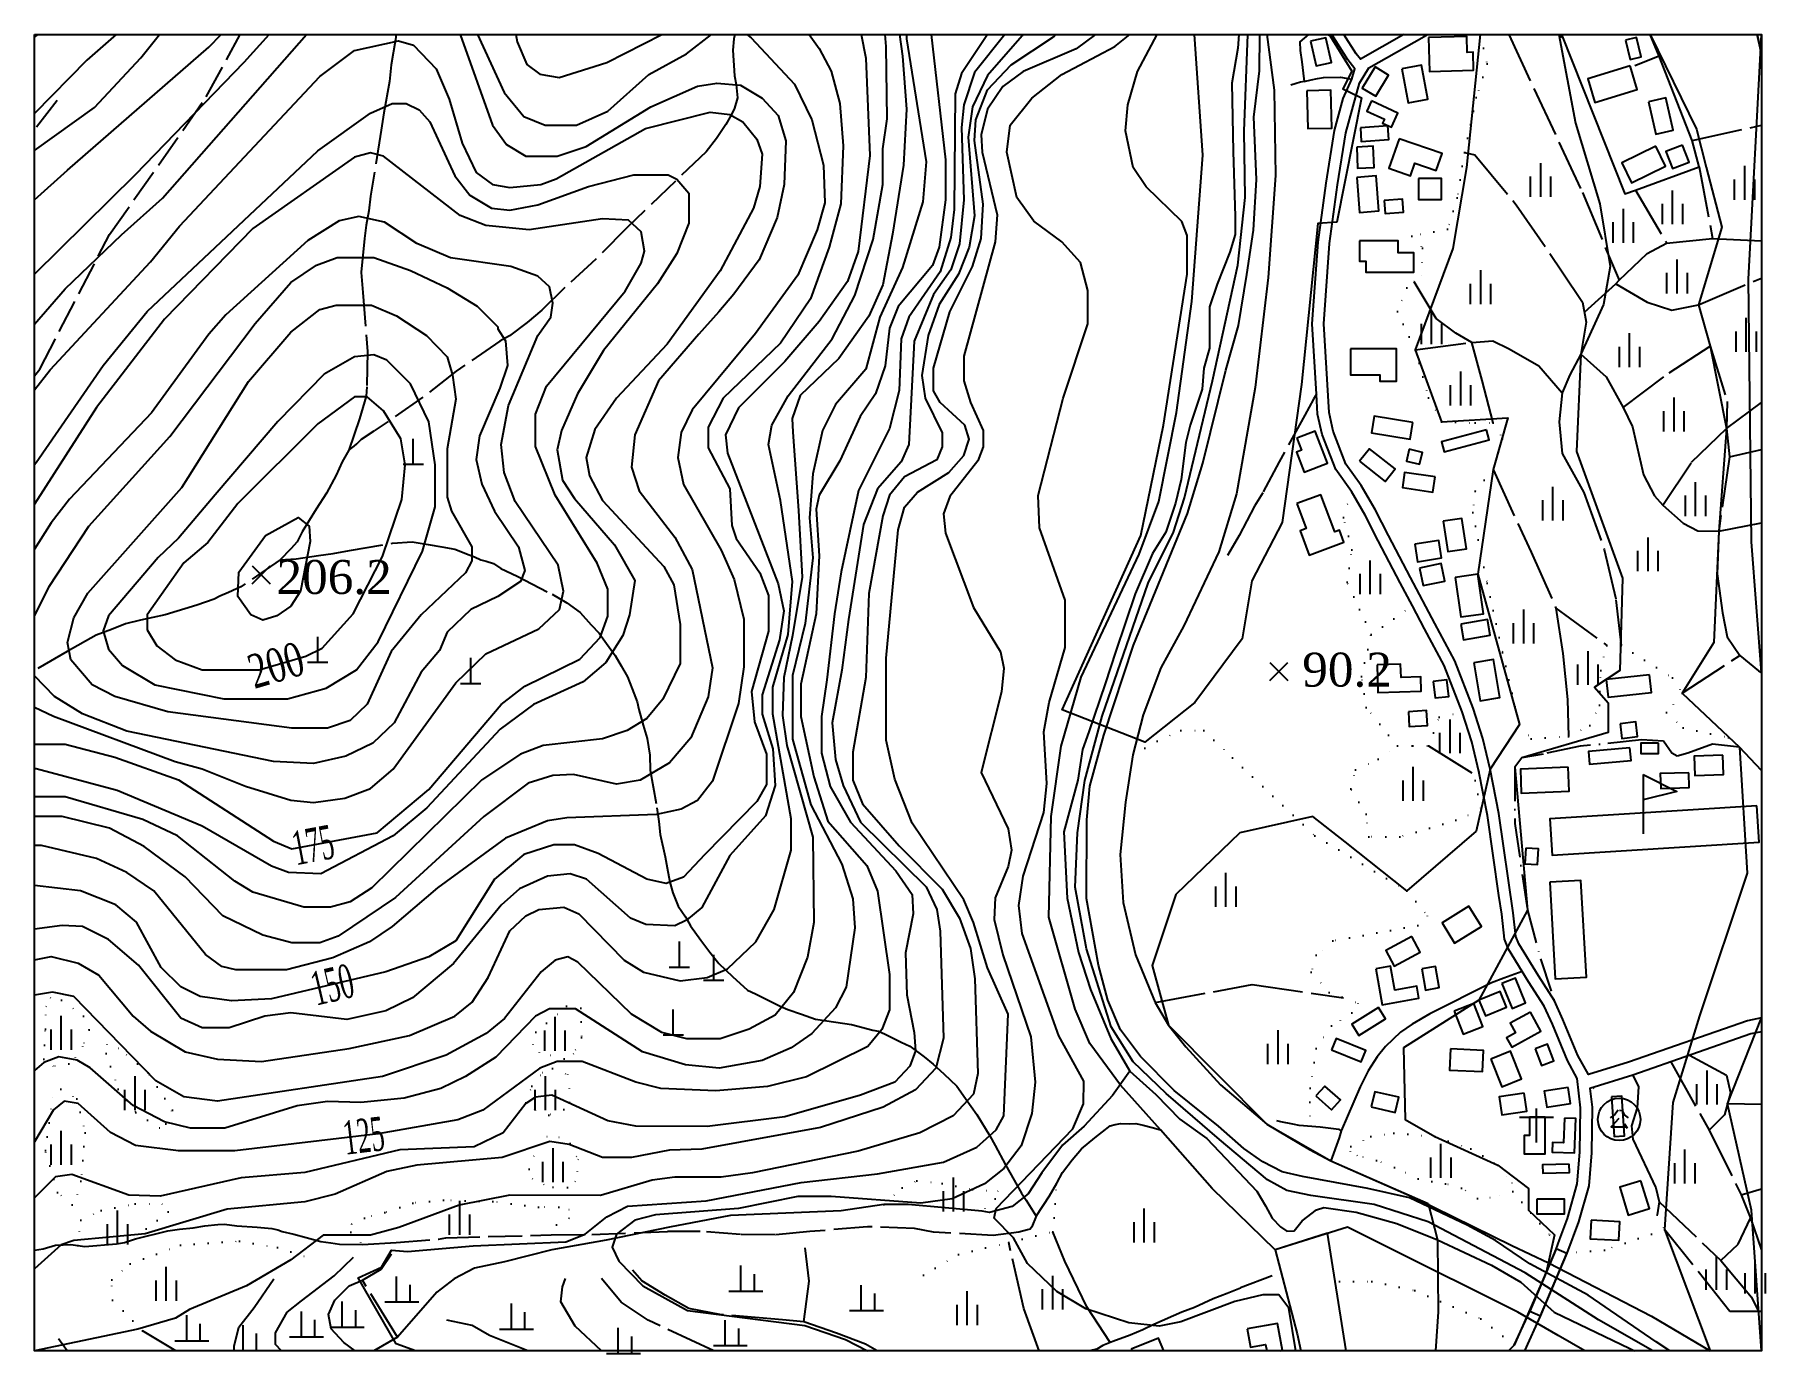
# Model space of a CAD drawing. Header units: millimetres. Extents: x 3361 to 3871, y 4524 to 4913.
import ezdxf
from ezdxf.enums import TextEntityAlignment as Align

# ---------------------------------------------------------------- set-up
doc = ezdxf.new("R2010")
doc.units = ezdxf.units.MM
for name, pattern in [('3119', [25, 10, -2.5, 10, -2.5]), ('4123', [15, 10, -2.5, 0, -2.5]), ('5111', [8, 0, -4, 0, -4]), ('5112', [35, 15, -2.5, 15, -2.5])]:
    doc.linetypes.add(name, pattern=pattern)
for name, color, linetype in [('2111', 4, 'Continuous'), ('2112', 4, 'Continuous'), ('2115', 7, 'Continuous'), ('2251', 7, 'Continuous'), ('3112', 1, 'Continuous'), ('3115', 1, 'Continuous'), ('3117', 1, 'Continuous'), ('3119', 1, '3119'), ('4111', 7, 'Continuous'), ('4112', 7, 'Continuous'), ('4121', 7, 'Continuous'), ('4123', 3, '4123'), ('4411', 7, 'Continuous'), ('4421', 7, 'Continuous'), ('4427', 7, 'Continuous'), ('5111', 3, '5111'), ('5112', 3, '5112'), ('5211', 4, 'Continuous'), ('5212', 3, 'Continuous'), ('5311', 7, 'Continuous'), ('7111', 32, 'Continuous'), ('7114', 7, 'Continuous'), ('7131', 7, 'Continuous'), ('7132', 7, 'Continuous'), ('7217', 7, 'Continuous'), ('7221', 7, 'Continuous')]:
    doc.layers.add(name, color=color, linetype=linetype)
doc.styles.get("Standard").update_dxf_attribs({"font": ''})
doc.styles.get('Standard').set_extended_font_data('Batang')

msp = doc.modelspace()

# ---------------------------------------------------------------- texts
at = {"layer": '7131'}
for s, rotation, width, p, p2 in [('200', 16.3039, 0.669256, (3425.81, 4719.62), (3441.4, 4724.18)), ('175', 10.6981, 0.499398, (3438.09, 4667.64), (3450, 4669.89)), ('150', 13.2246, 0.507895, (3443.97, 4626.24), (3455.97, 4629.06)), ('125', 6.8259, 0.499201, (3452.63, 4582.31), (3464.66, 4583.75))]:
    msp.add_text(s, height=10, rotation=rotation, dxfattribs=dict(at, width=width)).set_placement(p, p2, align=Align.FIT)
at = {"layer": '7132'}
for s, p in [('206.2  ', (3432.36, 4747.65)), ('90.2', (3734.77, 4720.34))]:
    msp.add_text(s, height=10, dxfattribs=at).set_placement(p)

# ---------------------------------------------------------------- blocks, each defined once
blk = doc.blocks.new('7217')
at = {"layer": '7217'}
for p, q in [((-2.65165, -2.65165), (2.65165, 2.65165)), ((-2.65165, 2.65165), (2.65165, -2.65165))]:
    blk.add_line(p, q, dxfattribs=at)
blk = doc.blocks.new('4411')
at = {"layer": '4411'}
for points in [[(0, 17.5), (10, 12.5), (0, 10)], [(0, 17.5), (0, 0)]]:
    blk.add_lwpolyline(points, dxfattribs=at)
blk = doc.blocks.new('5212')
at = {"layer": '5212'}
for p, q in [((-0.077077, -4.058344), (-0.077077, 5.941656)), ((-3.077077, -4.058344), (-3.077077, 1.941656)), ((2.922923, -4.058344), (2.922923, 1.941656))]:
    blk.add_line(p, q, dxfattribs=at)
blk = doc.blocks.new('5311')
at = {"layer": '5311'}
for p, q in [((-0.024123, 0.014369), (-0.024123, 7.514369)), ((-3.024123, 0.014369), (2.975877, 0.014369))]:
    blk.add_line(p, q, dxfattribs=at)
blk = doc.blocks.new('4427')
at = {"layer": '4427'}
for points in [[(-0.310433, 2.7332), (-1.326224, 1.447153), (-2.612892, 0.49954)], [(-0.107275, 0.228794), (-2.342014, -2.140239), (1.992026, -2.140239)], [(0.095883, 2.7332), (0.840797, 2.665513), (1.450271, 1.379467), (2.6015, 0.431854)], [(1.58571, -1.260313), (2.398342, -2.614046)]]:
    blk.add_lwpolyline(points, dxfattribs=at)
blk.add_circle((0, 0), 6.25, dxfattribs=at)
blk = doc.blocks.new('5211')
at = {"layer": '5211', "color": 5}
for p, q in [((-2.069436, -2.334699), (-2.069436, 5.165301)), ((1.930564, -2.334699), (1.930564, 2.665301)), ((-5.569436, -2.334699), (4.430564, -2.334699))]:
    blk.add_line(p, q, dxfattribs=at)
blk = doc.blocks.new('4421')
at = {"layer": '4421'}
for points in [[(-5, 7.5), (5, 7.5)], [(0, 0), (0, 10)]]:
    blk.add_lwpolyline(points, dxfattribs=at)

# ---------------------------------------------------------------- linework, layer by layer
msp.add_lwpolyline([(3361.05, 4912.55), (3870.13, 4912.55), (3870.13, 4524.51), (3361.05, 4524.51)], close=True)
at = {"layer": '2111'}
for points in [[(3716.12, 4912.55), (3715.83, 4908.54), (3713.98, 4898.28), (3714.45, 4878.07), (3715, 4858.88), (3715, 4853.66), (3713.43, 4848.39), (3709.64, 4838.96), (3707.42, 4832.25), (3707.42, 4820.14), (3705.76, 4814.17), (3705.3, 4808.07), (3701.69, 4797.44), (3700.49, 4792.31), (3699.11, 4781.39), (3697.44, 4774.46), (3694.58, 4765.9), (3690.6, 4759.62), (3685.52, 4747.69), (3679.79, 4730.81), (3676.65, 4721.19), (3671.84, 4707), (3669.99, 4701.82), (3668.61, 4692.71), (3664.45, 4677.54), (3665.47, 4657.99), (3668.8, 4641.94), (3672.31, 4631.03), (3678.32, 4616.56), (3683.95, 4606.94), (3691.63, 4600.05), (3698.65, 4592.84), (3706.69, 4587.1), (3717.78, 4575.41), (3721.39, 4571.62), (3723.97, 4567.27), (3725.92, 4563.62), (3728.32, 4561.03), (3730.26, 4559.82), (3732.39, 4559.92), (3734.79, 4562.88), (3738.95, 4566.11), (3741.17, 4566.76), (3750.69, 4565.37), (3762.7, 4562.09), (3774.63, 4557.19), (3790.52, 4549.75), (3799.21, 4544.75), (3809.01, 4535.92), (3831.38, 4525.19), (3832.77, 4524.51)], [(3843.17, 4524.51), (3839.16, 4527.17), (3819.1, 4540.95), (3801.91, 4550.15), (3791.75, 4557), (3783.43, 4561.57), (3766.42, 4569.62), (3754.13, 4572.35), (3734.81, 4575.95), (3728.9, 4577.29), (3723.17, 4580.25), (3717.53, 4584.14), (3710.04, 4590.7), (3697.01, 4601.29), (3687.12, 4611.28), (3681.21, 4619.19), (3677.42, 4627.88), (3674.74, 4638.23), (3671.13, 4657.88), (3671.23, 4681.05), (3672.15, 4690.99), (3676.31, 4706.06), (3685, 4732.56), (3695.54, 4758.22), (3700.99, 4771.4), (3705.43, 4786.19), (3712.27, 4813.61), (3715.96, 4826.79), (3718.46, 4841.86), (3720.4, 4854.86), (3721.33, 4869.84), (3720.49, 4888.19), (3722.16, 4901.92), (3722.3, 4912.55)]]:
    msp.add_lwpolyline(points, dxfattribs=at)
at = {"layer": '2112'}
msp.add_lwpolyline([(3683.95, 4606.94), (3678.85, 4599.78), (3670.48, 4590.77), (3664.05, 4585.19), (3658.04, 4577.03), (3653.97, 4570.81), (3649.25, 4567.06), (3642.6, 4565.34), (3640.38, 4565.7), (3618.58, 4567.7), (3611.45, 4567.62), (3598.85, 4565.77), (3566.25, 4564.37), (3548.23, 4560.94), (3529.57, 4557.18), (3513.56, 4554.33), (3499.55, 4550.75), (3490.75, 4548.92), (3484.75, 4545.7), (3479.6, 4541.84), (3468.02, 4528.54), (3461.02, 4524.51)], dxfattribs=at)
at = {"layer": '2115'}
msp.add_lwpolyline([(3838.1, 4524.51), (3822.12, 4533.63), (3800.46, 4547.52), (3771.85, 4562.56), (3755.98, 4567.68), (3737.3, 4570.33), (3730.19, 4571.81), (3724.56, 4574.95), (3710.34, 4586.86), (3694.64, 4600.41), (3684.88, 4609.67), (3678.43, 4620.08), (3671.16, 4643.05), (3667.85, 4661.24), (3668.51, 4677.27), (3670.66, 4692.64), (3675.79, 4711.65), (3689.34, 4750.82), (3696.79, 4765.86), (3700.09, 4775.95), (3708.36, 4810.49), (3715.8, 4844.54), (3717.95, 4864.54), (3717.62, 4884.05), (3718.72, 4912.55)], dxfattribs=at)
at = {"layer": '2251'}
for points in [[(3747.73, 4524.51), (3742.18, 4559.25), (3726.75, 4554.31)], [(3726.75, 4554.31), (3733.24, 4529.48), (3734.31, 4524.51)], [(3809.65, 4554.55), (3801.9, 4536.21), (3805.03, 4534.88), (3812.79, 4553.23), (3809.65, 4554.55)]]:
    msp.add_lwpolyline(points, dxfattribs=at)
at = {"layer": '3112'}
msp.add_lwpolyline([(3868.92, 4912.55), (3870.13, 4906.9)], dxfattribs=at)
at = {"layer": '3115'}
for points in [[(3795.59, 4524.51), (3797.28, 4526.19), (3801.85, 4536.09), (3809.65, 4554.53), (3810.64, 4557.19), (3813, 4563.55), (3815.86, 4573.73), (3816.65, 4583.1), (3816.82, 4596.2), (3815.87, 4604.77), (3812.98, 4610.13), (3808.52, 4620.82), (3806.13, 4626.09), (3801.52, 4633.25), (3799.63, 4636.31), (3795.54, 4642.96), (3794.41, 4645.88), (3793.57, 4653.26), (3792.77, 4658.8), (3789.38, 4682.36), (3786.88, 4695.32), (3784.74, 4704.1), (3781.94, 4712.88), (3776.62, 4726.53), (3770.82, 4737.38), (3767.24, 4744.13), (3763.66, 4750.88), (3757.17, 4763.29), (3753.33, 4770.91), (3749.25, 4777.81), (3744.63, 4784.31), (3740.65, 4794.62), (3739.31, 4800.67), (3738.96, 4806.53), (3737.71, 4827.26), (3739.42, 4851.34), (3741.82, 4868.76), (3744.29, 4884.3), (3746.86, 4893.72), (3749.41, 4899.46), (3750.31, 4902.51), (3748.21, 4905.13), (3743.45, 4912.55)], [(3870.13, 4622.68), (3866.01, 4621.85), (3831, 4609.63), (3819.18, 4605.94), (3819.18, 4605.94), (3816.05, 4611.6), (3811.63, 4622.18), (3809.13, 4627.72), (3804.39, 4635.06), (3798.59, 4644.47), (3797.74, 4646.7), (3796.94, 4653.69), (3792.73, 4682.93), (3790.2, 4696.04), (3788.02, 4705.02), (3785.14, 4714.02), (3779.71, 4727.95), (3773.82, 4738.97), (3766.67, 4752.47), (3760.19, 4764.84), (3756.31, 4772.54), (3752.1, 4779.67), (3747.65, 4785.93), (3743.91, 4795.61), (3742.69, 4801.14), (3741.12, 4827.24), (3742.8, 4850.98), (3745.18, 4868.26), (3747.62, 4883.59), (3751.62, 4898.23), (3754.39, 4902.8), (3770.69, 4912.03), (3771.69, 4912.55)], [(3764.76, 4912.55), (3751.91, 4905.3), (3750.65, 4906.88), (3747.02, 4912.55)], [(3870.13, 4618.6), (3867.07, 4617.98), (3832.26, 4605.83), (3819.6, 4601.88), (3819.6, 4601.88), (3820.22, 4596.36), (3820.04, 4582.93), (3819.22, 4573.12), (3816.23, 4562.5), (3812.81, 4553.28), (3804.96, 4534.72), (3800.25, 4524.51)]]:
    msp.add_lwpolyline(points, dxfattribs=at)
at = {"layer": '3117'}
for points in [[(3736.64, 4912.55), (3734.05, 4910.46), (3734.11, 4907.82), (3734.62, 4904.56), (3735.01, 4901.23), (3735.35, 4898.7), (3734.22, 4898.5), (3732.99, 4898.11), (3731.41, 4897.66)], [(3735.35, 4898.7), (3737.37, 4899.23), (3739.23, 4899.63), (3741.03, 4899.91), (3746.09, 4899.97), (3749.41, 4899.46)], [(3799.63, 4636.31), (3794.17, 4634.42), (3790.52, 4633.02), (3772.36, 4623.87), (3767.18, 4620.83), (3763.75, 4618.47), (3759.34, 4614.27), (3756.87, 4611.23), (3754.17, 4607.07), (3751.86, 4602.34), (3746.21, 4589.42), (3745.7, 4587.28), (3743.17, 4580.49)], [(3832.26, 4605.83), (3833.89, 4602.31), (3833.52, 4596.19), (3831.89, 4590.82), (3832.27, 4586.95), (3839.01, 4572.58), (3840.01, 4568.46), (3839.39, 4564.59)], [(3820.77, 4601.92), (3820.52, 4601.84)]]:
    msp.add_lwpolyline(points, dxfattribs=at)
at = {"layer": '3119'}
for points in [[(3361.05, 4811.92), (3362.55, 4813.95), (3383.16, 4853.63), (3411.66, 4894.18), (3421.66, 4912.55)], [(3467.61, 4912.55), (3467.47, 4911.08), (3466.19, 4903.66), (3465.64, 4898.75), (3464.04, 4889.48), (3463.24, 4884.37), (3460.05, 4864.88), (3459.57, 4860.55), (3458.77, 4856.4), (3458.3, 4852.48), (3457.34, 4842.42), (3457.82, 4836.54), (3459.18, 4819.13), (3459.02, 4808.67), (3458.78, 4805.95), (3456.8, 4799.3), (3453.68, 4790.04), (3455.29, 4791.21), (3456, 4791.95)], [(3567.52, 4912.55), (3567.21, 4911.31), (3566.94, 4907.96), (3567.34, 4900.44), (3567.88, 4897.89), (3568.28, 4893.87), (3567.34, 4890.91), (3566.54, 4889.03), (3564.79, 4886.08), (3562.11, 4881.92), (3559.02, 4878.03), (3535.41, 4855.35), (3526.51, 4846.32), (3517.39, 4838), (3510.54, 4831.29), (3506.25, 4827.66), (3501.02, 4823.77), (3498.2, 4822.16), (3485.32, 4813.3), (3475.52, 4805.65), (3461.19, 4795.71)], [(3367.71, 4893.15), (3361.05, 4884.52)], [(3738.96, 4806.53), (3738.05, 4805.1), (3735.58, 4800.38), (3727.93, 4786.6), (3723.12, 4777.51), (3720.65, 4773.51), (3716.2, 4764.91), (3712.72, 4759)], [(3456, 4791.95), (3457.44, 4793.31), (3461.19, 4795.71)], [(3453.68, 4790.04), (3451.77, 4786.6), (3449.93, 4782.69), (3447.14, 4777.34), (3444.1, 4772.63), (3439.95, 4766), (3438.46, 4762.99), (3436.54, 4761), (3433.43, 4757.72), (3438.14, 4758.04), (3444.77, 4759), (3449.1, 4759.54), (3453.89, 4760.42), (3466.59, 4762.58), (3472.34, 4762.98), (3477.05, 4762.26), (3481.12, 4761.54), (3484.96, 4760.82), (3489.12, 4759.16), (3490.72, 4758.6), (3492.64, 4757.73), (3494.15, 4757.33), (3496.31, 4756.61), (3498.46, 4755.17), (3503.33, 4752.93), (3513.64, 4747.58), (3517.95, 4745.03), (3521.86, 4742.23), (3525.13, 4738.56), (3527.47, 4736.06), (3529.15, 4733.74), (3532.18, 4729.51), (3533.94, 4726.47), (3535.86, 4723.2), (3537.21, 4719.68), (3538.65, 4715.85), (3539.21, 4713.61), (3540.49, 4708.98), (3541.61, 4704.99), (3542.41, 4700.12), (3542.55, 4695.71), (3544.54, 4684.61), (3545.1, 4680.53), (3545.5, 4676.78), (3546.94, 4670.15), (3547.5, 4666.88), (3548.3, 4662.64), (3549.25, 4659.53), (3550.77, 4655.61)], [(3433.43, 4757.72), (3421.84, 4749.74), (3418.25, 4748.07), (3415.61, 4746.95), (3413.94, 4746.07), (3408.91, 4744.39), (3399.55, 4741.54), (3392.29, 4739.94), (3387.82, 4738.82), (3383.67, 4737.14), (3379.19, 4735.47), (3370.65, 4730.67), (3361.05, 4725.14)], [(3550.77, 4655.61), (3552.99, 4652.45), (3554.43, 4649.82), (3557.46, 4645.58), (3560.1, 4642.07), (3562.73, 4638.71), (3566.8, 4634.88), (3571.23, 4630.87), (3573.55, 4629.76), (3580.82, 4626.08), (3583.13, 4625.12), (3587.12, 4623.76), (3591.28, 4622.25), (3597.27, 4621.45), (3601.9, 4620.73), (3608.2, 4619.05), (3609.89, 4618.75), (3611.81, 4617.88), (3616.52, 4615.48), (3619.07, 4614.36), (3623.3, 4611.17), (3625.94, 4609.01), (3629.13, 4606.13), (3632.89, 4602.54), (3635.52, 4598.87), (3638.8, 4594.16), (3642.71, 4587.85), (3644.23, 4585.05), (3647.26, 4579.38), (3652, 4571.04), (3653.36, 4568.97), (3656.31, 4564.18), (3660.23, 4570.25), (3662.38, 4573.92), (3664.06, 4577.04), (3666.93, 4580.87), (3669.65, 4584.06), (3673.64, 4587.26), (3678.11, 4590.85), (3679.6, 4591.23), (3681.28, 4591.55), (3683.84, 4591.47), (3685.75, 4591.55), (3687.83, 4591.07), (3690.54, 4590.35), (3692.94, 4589.71)], [(3746.21, 4589.42), (3745.53, 4589.76), (3740.07, 4590.43), (3733.83, 4590.94), (3732.03, 4591.33), (3728.49, 4592.06), (3727.26, 4592.29)], [(3361.05, 4554.21), (3363.53, 4554.61), (3367.23, 4555.63), (3371.76, 4555.82), (3375.9, 4555.31), (3385.15, 4556.01), (3387.59, 4556.47), (3390.84, 4557.49), (3400.28, 4559.91), (3403.79, 4560.36), (3407.81, 4560.81), (3411.26, 4561.32), (3415.02, 4561.77), (3417.06, 4561.89), (3420.64, 4561.38), (3426.65, 4560.99), (3430.99, 4560.54), (3432.71, 4560.22), (3434.05, 4559.65), (3437.43, 4558.95), (3441.13, 4557.93), (3445.41, 4556.78), (3448.34, 4556.39), (3450.96, 4555.95), (3457.75, 4555.85), (3467.61, 4556.45), (3480.1, 4557.44), (3482.27, 4557.82), (3513.31, 4558.71), (3525.29, 4558.84), (3547.63, 4559.73)], [(3656.31, 4564.18), (3655.08, 4561.08), (3654.52, 4560.36), (3653.8, 4560.2), (3651.25, 4559.48), (3643.66, 4558.53), (3626.1, 4559.48), (3620.43, 4560.6), (3606.59, 4561.09), (3589.58, 4559.65), (3579.33, 4558.69), (3569.11, 4558.77), (3557.29, 4559.73), (3547.63, 4559.73)], [(3725.93, 4546.65), (3716.54, 4543.03), (3712.65, 4541.42), (3708.49, 4539.81), (3702.99, 4537.26), (3699.23, 4535.91), (3691.05, 4532.29), (3687.81, 4530.75), (3684.05, 4529.14), (3678.95, 4527.26), (3676, 4526.05), (3674.26, 4524.98), (3671.91, 4524.51)]]:
    msp.add_lwpolyline(points, dxfattribs=at)
at = {"layer": '4111'}
for points in [[(3831.36, 4702.28), (3819.15, 4701.2), (3819.49, 4697.43), (3831.7, 4698.51), (3831.36, 4702.28)], [(3839.77, 4703.64), (3834.62, 4703.64), (3834.62, 4700.66), (3839.77, 4700.66), (3839.77, 4703.64)], [(3858.77, 4700.11), (3850.36, 4699.84), (3850.54, 4694.13), (3858.96, 4694.4), (3858.77, 4700.11)], [(3813.18, 4696.58), (3799.07, 4696.04), (3799.34, 4688.96), (3813.45, 4689.5), (3813.18, 4696.58)], [(3848.73, 4694.95), (3840.32, 4694.68), (3840.46, 4690.34), (3848.87, 4690.61), (3848.73, 4694.95)], [(3868.81, 4685.18), (3807.75, 4681.38), (3808.42, 4670.68), (3869.48, 4674.48), (3868.81, 4685.18)], [(3800.7, 4672.69), (3800.42, 4668.08), (3804.16, 4667.86), (3804.44, 4672.47), (3800.7, 4672.69)], [(3807.75, 4662.65), (3809.38, 4634.14), (3818.58, 4634.66), (3816.95, 4663.17), (3807.75, 4662.65)], [(3825.94, 4599.39), (3826.75, 4587.71), (3829.78, 4587.93), (3828.96, 4599.6), (3825.94, 4599.39)], [(3801.78, 4593.42), (3801.78, 4587.99), (3800.15, 4587.99), (3800.15, 4582.56), (3806.4, 4582.56), (3806.4, 4593.42), (3801.78, 4593.42)]]:
    msp.add_lwpolyline(points, dxfattribs=at)
at = {"layer": '4112'}
for points in [[(3737.25, 4910.63), (3738.88, 4903.3), (3743.36, 4904.29), (3741.73, 4911.63), (3737.25, 4910.63)], [(3771.98, 4911.72), (3772.26, 4901.67), (3785.29, 4902.02), (3785.14, 4907.35), (3783.41, 4907.3), (3783.28, 4912.02), (3771.98, 4911.72)], [(3830.06, 4910.9), (3831.42, 4905.2), (3834.68, 4905.98), (3833.33, 4911.68), (3830.06, 4910.9)], [(3756.24, 4903.03), (3752.45, 4896.78), (3756.42, 4894.37), (3760.21, 4900.61), (3756.24, 4903.03)], [(3764.11, 4902.49), (3766.01, 4892.44), (3771.83, 4893.54), (3769.93, 4903.59), (3764.11, 4902.49)], [(3831.42, 4903.3), (3818.93, 4899.5), (3821.05, 4892.53), (3833.54, 4896.33), (3831.42, 4903.3)], [(3736.16, 4895.97), (3736.43, 4884.84), (3743.49, 4885.01), (3743.21, 4896.14), (3736.16, 4895.97)], [(3836.84, 4892.71), (3839.01, 4883.21), (3844.09, 4884.37), (3841.92, 4893.87), (3836.84, 4892.71)], [(3755.16, 4892.98), (3753.8, 4890), (3759, 4887.64), (3758.45, 4886.43), (3761.06, 4885.24), (3762.97, 4889.44), (3755.16, 4892.98)], [(3751.9, 4885.11), (3752.17, 4881.04), (3760.3, 4881.58), (3760.02, 4885.65), (3751.9, 4885.11)], [(3750.82, 4879.41), (3751.09, 4873.16), (3755.98, 4873.38), (3755.71, 4879.62), (3750.82, 4879.41)], [(3763.3, 4881.85), (3760.32, 4873.16), (3766.72, 4870.96), (3768, 4874.68), (3774.29, 4872.52), (3776, 4877.49), (3763.3, 4881.85)], [(3839.01, 4879.68), (3828.97, 4874.79), (3831.85, 4868.89), (3841.89, 4873.78), (3839.01, 4879.68)], [(3846.88, 4879.95), (3842, 4878.05), (3843.94, 4873.07), (3848.82, 4874.98), (3846.88, 4879.95)], [(3750.82, 4870.45), (3751.63, 4860.13), (3757.34, 4860.58), (3756.52, 4870.9), (3750.82, 4870.45)], [(3769, 4870.18), (3769, 4863.93), (3775.78, 4863.93), (3775.78, 4870.18), (3769, 4870.18)], [(3758.96, 4863.66), (3759.23, 4859.86), (3764.63, 4860.25), (3764.36, 4864.05), (3758.96, 4863.66)], [(3751.63, 4851.72), (3751.63, 4845.74), (3753.53, 4845.74), (3753.53, 4842.49), (3767.64, 4842.49), (3767.64, 4848.19), (3763.03, 4848.19), (3763.03, 4851.72), (3751.63, 4851.72)], [(3748.95, 4819.88), (3748.95, 4812.28), (3757.63, 4812.28), (3757.63, 4810.38), (3762.52, 4810.38), (3762.52, 4819.88), (3748.95, 4819.88)], [(3767.4, 4798.16), (3756.01, 4800.06), (3755.19, 4795.17), (3766.59, 4793.27), (3767.4, 4798.16)], [(3733.21, 4793.54), (3734.57, 4790.01), (3733.06, 4789.44), (3735.31, 4783.58), (3742.17, 4786.21), (3738.56, 4795.6), (3733.21, 4793.54)], [(3789.11, 4795.99), (3775.82, 4792.46), (3776.59, 4789.53), (3789.89, 4793.06), (3789.11, 4795.99)], [(3751.66, 4786.76), (3759.26, 4780.79), (3762.17, 4784.49), (3754.57, 4790.46), (3751.66, 4786.76)], [(3766.32, 4790.29), (3765.5, 4786.76), (3769.37, 4785.87), (3770.18, 4789.4), (3766.32, 4790.29)], [(3773.92, 4782.14), (3764.96, 4783.5), (3764.28, 4778.99), (3773.23, 4777.63), (3773.92, 4782.14)], [(3733.21, 4774.27), (3735.92, 4766.94), (3734.14, 4766.28), (3736.81, 4759.06), (3747.08, 4762.87), (3745.74, 4766.48), (3744.33, 4765.96), (3740.28, 4776.89), (3733.21, 4774.27)], [(3776.36, 4769.11), (3777.71, 4760.15), (3783.22, 4760.98), (3781.86, 4769.94), (3776.36, 4769.11)], [(3767.95, 4762.32), (3768.76, 4757.16), (3775.85, 4758.29), (3775.04, 4763.44), (3767.95, 4762.32)], [(3769.3, 4755.26), (3770.39, 4750.11), (3776.79, 4751.45), (3775.7, 4756.61), (3769.3, 4755.26)], [(3779.89, 4752.55), (3781.51, 4740.88), (3788.21, 4741.81), (3786.58, 4753.48), (3779.89, 4752.55)], [(3781.51, 4738.7), (3782.33, 4734.09), (3790.19, 4735.48), (3789.38, 4740.09), (3781.51, 4738.7)], [(3756.82, 4726.76), (3757.09, 4718.61), (3769.83, 4719.04), (3769.69, 4723.2), (3763.91, 4723.01), (3763.78, 4726.99), (3756.82, 4726.76)], [(3785.31, 4727.3), (3787.21, 4716.17), (3793.06, 4717.17), (3791.16, 4728.3), (3785.31, 4727.3)], [(3773.37, 4721.87), (3773.92, 4716.98), (3777.94, 4717.43), (3777.39, 4722.32), (3773.37, 4721.87)], [(3837.15, 4723.77), (3824.39, 4722.41), (3824.94, 4717.26), (3837.7, 4718.61), (3837.15, 4723.77)], [(3766.05, 4712.91), (3766.32, 4708.57), (3771.72, 4708.91), (3771.45, 4713.25), (3766.05, 4712.91)], [(3828.46, 4709.38), (3829.01, 4705.04), (3833.65, 4705.62), (3833.1, 4709.96), (3828.46, 4709.38)], [(3783.87, 4655.59), (3776, 4650.7), (3779.7, 4644.74), (3787.57, 4649.63), (3783.87, 4655.59)], [(3767.05, 4646.63), (3759.45, 4642.56), (3761.92, 4637.95), (3769.51, 4642.03), (3767.05, 4646.63)], [(3756.46, 4637.13), (3758.36, 4626.54), (3769.16, 4628.48), (3768.52, 4632.04), (3762.08, 4630.88), (3760.83, 4637.91), (3756.46, 4637.13)], [(3770.03, 4637.13), (3771.12, 4630.88), (3775.13, 4631.58), (3774.04, 4637.82), (3770.03, 4637.13)], [(3793.64, 4632.78), (3796.63, 4625.45), (3800.6, 4627.07), (3797.61, 4634.4), (3793.64, 4632.78)], [(3786.86, 4627.9), (3788.76, 4623.28), (3795.02, 4625.86), (3793.12, 4630.47), (3786.86, 4627.9)], [(3757.28, 4625.72), (3749.41, 4620.84), (3751.47, 4617.51), (3759.34, 4622.4), (3757.28, 4625.72)], [(3779.53, 4624.64), (3782.24, 4617.85), (3788.05, 4620.17), (3785.33, 4626.96), (3779.53, 4624.64)], [(3802.05, 4624.37), (3796.08, 4621.11), (3797.65, 4618.24), (3795.01, 4616.79), (3796.52, 4614.02), (3805.14, 4618.72), (3802.05, 4624.37)], [(3743.44, 4613.23), (3752.12, 4609.7), (3753.49, 4613.06), (3744.8, 4616.59), (3743.44, 4613.23)], [(3778.44, 4613.51), (3778.17, 4607.26), (3787.95, 4606.84), (3788.22, 4613.08), (3778.44, 4613.51)], [(3790.39, 4610.52), (3793.64, 4602.38), (3799.44, 4604.7), (3796.19, 4612.84), (3790.39, 4610.52)], [(3803.41, 4613.51), (3805.31, 4608.62), (3808.92, 4610.02), (3807.03, 4614.91), (3803.41, 4613.51)], [(3738.82, 4599.66), (3743.44, 4595.59), (3746, 4598.5), (3741.39, 4602.57), (3738.82, 4599.66)], [(3755.11, 4596.4), (3762.16, 4594.77), (3763.2, 4599.27), (3756.14, 4600.9), (3755.11, 4596.4)], [(3800.15, 4600.47), (3792.83, 4599.39), (3793.62, 4594.07), (3800.94, 4595.15), (3800.15, 4600.47)], [(3813.18, 4602.1), (3806.12, 4601.02), (3806.84, 4596.39), (3813.89, 4597.47), (3813.18, 4602.1)], [(3812.1, 4593.14), (3811.82, 4585.81), (3808.57, 4585.94), (3808.47, 4583.1), (3815.07, 4582.86), (3815.45, 4593.02), (3812.1, 4593.14)], [(3813.45, 4579.57), (3805.58, 4579.3), (3805.67, 4576.86), (3813.54, 4577.13), (3813.45, 4579.57)], [(3834.62, 4574.68), (3828.38, 4572.78), (3830.88, 4564.55), (3837.13, 4566.45), (3834.62, 4574.68)], [(3803.95, 4569.25), (3803.95, 4564.91), (3812.1, 4564.91), (3812.1, 4569.25), (3803.95, 4569.25)], [(3819.96, 4563.01), (3819.69, 4557.58), (3828.11, 4557.16), (3828.38, 4562.59), (3819.96, 4563.01)], [(3728.36, 4524.51), (3728.97, 4524.62), (3727.52, 4532.59), (3718.58, 4530.97)], [(3693.96, 4524.51), (3692.4, 4528.29), (3684.35, 4524.96)], [(3718.58, 4530.97), (3719.56, 4525.61), (3723.95, 4526.41), (3724.3, 4524.51)], [(3684.35, 4524.96), (3684.54, 4524.51)]]:
    msp.add_lwpolyline(points, dxfattribs=at)
at = {"layer": '4121'}
for points in [[(3818.1, 4524.51), (3810.23, 4529.01), (3798.37, 4535.87), (3759.52, 4555.23), (3748.08, 4560.95), (3726.75, 4554.31), (3708.24, 4572.33), (3692.94, 4589.71), (3681.21, 4602.79), (3672.17, 4615.08), (3667.79, 4625.26), (3660.02, 4652.32), (3660.73, 4682.07), (3663.7, 4702.78), (3669.63, 4723.13), (3686.72, 4759.39), (3692.52, 4774.86), (3697.74, 4801.15), (3702.26, 4833.87), (3705.51, 4877.05), (3702.96, 4912.55)], [(3724.36, 4912.55), (3726.45, 4896.14), (3726.88, 4870.98), (3724.76, 4840.95), (3720.94, 4808.51), (3715.43, 4777.21), (3710.21, 4760.03), (3699.89, 4738.27), (3693.11, 4725.9), (3687.89, 4712.05), (3684.78, 4700.18), (3682.66, 4686.26), (3681.11, 4670.85), (3681.96, 4656.65), (3685.63, 4641.24), (3691.42, 4627.18), (3695.37, 4620.54), (3700.46, 4614.18), (3710.63, 4602.94), (3724.33, 4591.35), (3736.91, 4583.86), (3743.17, 4580.49), (3767.98, 4569.65), (3796.52, 4555.59), (3807.4, 4550.5), (3837.77, 4534.74), (3855.08, 4524.51)], [(3811.25, 4912.55), (3829.83, 4865.57), (3833, 4866.73), (3851.81, 4873.56), (3849.74, 4881.35), (3839.99, 4906.21), (3837.35, 4912.55)], [(3839.99, 4906.21), (3832.83, 4903.38)]]:
    msp.add_lwpolyline(points, dxfattribs=at)
at = {"layer": '4123'}
msp.add_lwpolyline([(3870.13, 4695.62), (3863.66, 4702.49), (3855.71, 4703.32), (3848.49, 4700.74), (3845.35, 4699.81), (3843.69, 4700.74), (3841.29, 4704.25), (3834.81, 4704.62), (3816.7, 4702.77), (3805.79, 4700.46), (3799.5, 4699.35), (3797.47, 4696.57), (3797.47, 4679.93), (3801.16, 4654.4), (3805.05, 4640.06), (3809.13, 4627.72)], dxfattribs=at)
at = {"layer": '5111'}
for points in [[(3787.21, 4912.55), (3789.27, 4903.9), (3786.09, 4894.03), (3782.57, 4877.8), (3780.45, 4864.4), (3777.63, 4855.23), (3767.05, 4853.11), (3770.23, 4849.58), (3769.87, 4841.47), (3767.76, 4839.71), (3765.64, 4837.94), (3762.82, 4830.89), (3768.11, 4819.6), (3771.99, 4805.49), (3775.87, 4798.44), (3785.74, 4798.08), (3791.03, 4798.08), (3793.85, 4793.5), (3791.03, 4784.33), (3785.74, 4777.98), (3785.03, 4771.63), (3789.27, 4750.82), (3793.85, 4730.36), (3798.78, 4709.2), (3802.31, 4704.96), (3813.24, 4705.67), (3819.59, 4708.84), (3822.41, 4714.84), (3822.76, 4725.07), (3824.52, 4732.48), (3828.75, 4732.48), (3843.91, 4722.95), (3846.73, 4718.37), (3842.15, 4712.72), (3847.09, 4708.14), (3860.48, 4705.32), (3863.66, 4702.49)], [(3755.07, 4735.65), (3748.02, 4751.17), (3749.42, 4760.69), (3746.96, 4770.22), (3749.25, 4777.81)], [(3762.82, 4702.85), (3753.66, 4714.13), (3752.25, 4723.3), (3755.07, 4735.65), (3767.24, 4744.13)], [(3786.88, 4695.32), (3785.74, 4692.62), (3787.5, 4683.8), (3780.1, 4680.98), (3763.53, 4676.04), (3754.36, 4676.04), (3753.66, 4682.74), (3749.07, 4690.15), (3750.48, 4695.79), (3757.18, 4698.97), (3762.82, 4702.85), (3767.41, 4702.85), (3771.99, 4702.85), (3775.16, 4711.31), (3781.94, 4712.88)], [(3684.78, 4700.18), (3691.96, 4704.26), (3699.01, 4707.43), (3705.71, 4707.43), (3714.17, 4699.32), (3738.5, 4676.39), (3765.64, 4660.16), (3771.64, 4652.76), (3771.64, 4652.76), (3768.82, 4649.94), (3743.79, 4645.35), (3738.85, 4641.12), (3737.44, 4636.18), (3742.73, 4630.18), (3751.19, 4627.01), (3749.43, 4624.19), (3743.43, 4620.31), (3738.85, 4613.6), (3737.09, 4601.96), (3736.95, 4590.68)], [(3366.61, 4608.37), (3363.76, 4610.52), (3364.23, 4619.34), (3364.47, 4626.02), (3365.66, 4628.64), (3369, 4627.93), (3375.44, 4623.16), (3377.1, 4619.1), (3375.2, 4614.34), (3373.05, 4611), (3371.14, 4609.09), (3366.61, 4608.37)], [(3517.21, 4610.59), (3509.92, 4612.35), (3508.04, 4614.77), (3508.84, 4618.42), (3517.88, 4626.11), (3522.06, 4625.57), (3522.33, 4616.93), (3519.9, 4612.07), (3517.21, 4610.59)], [(3382.11, 4612.19), (3385.69, 4601.7), (3390.93, 4594.78), (3397.84, 4590.25), (3399.75, 4591.44), (3401.66, 4595.49), (3394.5, 4606.46), (3385.92, 4613.62), (3382.35, 4614.81), (3382.11, 4612.19)], [(3517.07, 4595.62), (3512.62, 4594), (3508.17, 4595.62), (3505.88, 4597.64), (3507.63, 4602.5), (3510.73, 4606.54), (3513.7, 4607.76), (3518.15, 4606), (3518.69, 4601.96), (3518.69, 4597.91), (3517.07, 4595.62)], [(3372.1, 4567.59), (3367.81, 4571.17), (3364.23, 4583.57), (3366.38, 4599.07), (3368.76, 4601.7), (3373.53, 4598.83), (3375.91, 4588.82), (3374.72, 4574.51), (3372.81, 4567.59)], [(3511.27, 4573.49), (3507.9, 4575.11), (3506.82, 4578.08), (3509.38, 4584.82), (3512.08, 4587.66), (3515.59, 4587.52), (3518.96, 4585.63), (3521.25, 4580.91), (3520.98, 4577.4), (3520.44, 4574.43), (3518.15, 4572.68), (3513.83, 4572.68), (3511.27, 4573.49)], [(3749.12, 4584.73), (3755.01, 4587.68), (3761.8, 4588.73), (3773.88, 4587.68), (3784.45, 4584.05), (3792.46, 4579.29), (3796.53, 4574), (3796.83, 4571.44), (3790.19, 4569.62), (3786.42, 4569.47), (3781.74, 4572.49), (3777.05, 4573.7), (3768.9, 4575.21), (3761.96, 4578.54), (3756.67, 4580.65), (3751.08, 4582.01), (3748.97, 4583.14), (3749.12, 4584.73)], [(3611.45, 4567.62), (3616.83, 4572.61), (3621.18, 4574.66), (3628.6, 4573.89), (3637.56, 4572.1), (3644.99, 4571.59), (3644.22, 4569.28), (3640.38, 4565.7)], [(3623.07, 4546.78), (3633.43, 4552.93), (3648.24, 4556.46), (3661.28, 4559.63), (3662.38, 4573.92)], [(3373.83, 4555.57), (3374.72, 4563.06), (3380.68, 4565.92), (3390.69, 4567.83), (3398.56, 4567.83), (3400.46, 4565.45), (3389.21, 4556.98)], [(3513.31, 4558.71), (3514.91, 4561.62), (3518.69, 4563.64), (3518.69, 4566.07), (3515.59, 4566.88), (3509.65, 4566.88), (3496.17, 4568.5), (3481.6, 4568.9), (3472.57, 4568.09), (3464.34, 4565.26), (3458.27, 4563.64), (3454.5, 4561.89), (3454.23, 4559.46), (3457.75, 4555.85)], [(3796.83, 4571.44), (3807.71, 4558.67), (3810.64, 4557.19)], [(3839.39, 4564.59), (3841.59, 4560.26), (3823.85, 4554.19), (3812.81, 4553.28)], [(3392.87, 4530.45), (3384.02, 4539.45), (3383.78, 4545.41), (3389.26, 4550.18), (3404.04, 4555.67), (3421.44, 4556.86), (3432.64, 4554.95), (3442.63, 4551.77)], [(3745.8, 4545), (3755.31, 4545), (3767.99, 4542.28), (3787.47, 4533.97), (3797.28, 4526.19)]]:
    msp.add_lwpolyline(points, dxfattribs=at)
at = {"layer": '5112'}
for points in [[(3795.68, 4912.55), (3817.37, 4865.97), (3828.16, 4840.13)], [(3810.42, 4912.55), (3811.17, 4911.67)], [(3849.74, 4881.35), (3870.17, 4885.83)], [(3782.57, 4877.8), (3785.69, 4877.11), (3797.86, 4862.41), (3811.4, 4842.66), (3817.37, 4833.7), (3818.52, 4827.73), (3816.91, 4818.31), (3813.7, 4812.22), (3811.4, 4806.94), (3810.49, 4798.44), (3811.4, 4789.03), (3817.83, 4777.54), (3823.8, 4760.78), (3827.24, 4745.96), (3828.75, 4732.48)], [(3851.81, 4873.56), (3855.71, 4852.42)], [(3833, 4866.73), (3842.16, 4851.04)], [(3817.95, 4830.71), (3827.24, 4839.1), (3828.16, 4840.13), (3836.42, 4848.05), (3842.16, 4851.04), (3855.71, 4852.42), (3870.13, 4851.79)], [(3791.03, 4798.08), (3787.79, 4810.56), (3784.81, 4821.78), (3780.01, 4824.52), (3774.29, 4828.87), (3767.76, 4839.71)], [(3827.24, 4839.1), (3836.42, 4833.7), (3843.77, 4831.29), (3851.58, 4832.89), (3870.13, 4840.76)], [(3851.58, 4832.89), (3855.02, 4820.72), (3860.07, 4804.41), (3859.84, 4796.38), (3860.76, 4788.11), (3857.54, 4766.17), (3857.08, 4753.54), (3858.69, 4742.06), (3860.07, 4735.05), (3863.74, 4729.54), (3869.25, 4724.95), (3870.13, 4724.52)], [(3768.11, 4819.6), (3784.81, 4821.78), (3790.99, 4822.23), (3795.79, 4819.94), (3804.49, 4814.91), (3811.4, 4806.94)], [(3816.91, 4818.31), (3824.39, 4811.7), (3829.42, 4802.66), (3832.17, 4796.94), (3835.37, 4782.75), (3838.58, 4776.57), (3841.09, 4773.82), (3847.04, 4768.56), (3851.39, 4766.27), (3857.54, 4766.17), (3870.13, 4768.62)], [(3829.42, 4802.66), (3842.92, 4812.85), (3855.02, 4820.72)], [(3841.09, 4773.82), (3849.56, 4786.53), (3859.84, 4796.38), (3870.13, 4804.09)], [(3860.76, 4788.11), (3870.13, 4790.27)], [(3791.03, 4784.33), (3802.22, 4759.97), (3809.57, 4743.44), (3811.63, 4730.12), (3813.01, 4716.57), (3813.24, 4705.67)], [(3809.57, 4743.44), (3824.52, 4732.48)], [(3846.73, 4718.37), (3863.74, 4729.54)], [(3771.99, 4702.85), (3786.31, 4693.97)], [(3691.42, 4627.18), (3720.05, 4632.53), (3746.96, 4628.59)], [(3843.4, 4609.72), (3854.76, 4589.53), (3864.13, 4570.49), (3866.97, 4563.67), (3870.13, 4554.17)], [(3848.9, 4611.64), (3859.87, 4605.74), (3861.01, 4600.62), (3859.3, 4594.08), (3854.76, 4589.53)], [(3870.13, 4597.11), (3860.15, 4597.35)], [(3864.13, 4570.49), (3870.13, 4572.32)], [(3840.01, 4568.46), (3858.17, 4551.16), (3867.25, 4540.36), (3869.24, 4536.09)], [(3858.17, 4551.16), (3863.28, 4555.99), (3866.97, 4563.67)], [(3678.18, 4526.94), (3671.31, 4537.46), (3664.79, 4550.99), (3661.28, 4559.63)], [(3870.13, 4536.08), (3860.83, 4536.15), (3841.59, 4560.26)], [(3433.79, 4524.51), (3432.08, 4526.4), (3432.08, 4529.79), (3435.47, 4535.9), (3439.7, 4539.29), (3449.36, 4546.58), (3455.04, 4552.17)], [(3455.57, 4524.51), (3452.24, 4527), (3448.52, 4530.98), (3447.67, 4535.22), (3449.53, 4539.46), (3453.77, 4543.7), (3457.67, 4545.31), (3463.26, 4548.62), (3466.23, 4553.12)], [(3587.83, 4533.1), (3589.36, 4545.06), (3588.27, 4554.87)], [(3657.17, 4524.51), (3652.72, 4536.98), (3648.24, 4556.46)], [(3609.41, 4524.51), (3605.97, 4526.49), (3597.49, 4529.71), (3587.83, 4533.1), (3581.56, 4533.61), (3563.6, 4535.14), (3553.94, 4537), (3546.99, 4540.9), (3540.04, 4545.14), (3537.3, 4548.26)], [(3419.87, 4524.51), (3419.87, 4525.9), (3421.23, 4531.49), (3425.8, 4537.26), (3431.57, 4545.7)], [(3468.02, 4528.54), (3457.67, 4545.31)], [(3528.19, 4524.51), (3520.38, 4531.83), (3516.14, 4538.95), (3516.65, 4543.36), (3517.61, 4545.83)], [(3561.31, 4524.51), (3541.9, 4533.53), (3533.94, 4538.87), (3528.13, 4545.83)], [(3506.49, 4524.51), (3495.13, 4529.03), (3490.04, 4532), (3482.55, 4533.55)], [(3370.6, 4524.51), (3368.06, 4528.02)], [(3402.69, 4524.51), (3392.87, 4530.45)]]:
    msp.add_lwpolyline(points, dxfattribs=at)
at = {"layer": '7111'}
for points, elevation in [([(3361.05, 4827.2), (3370.08, 4837.62), (3386.62, 4853.52), (3398.71, 4864.32), (3441.25, 4912.55)], 160), ([(3361.05, 4841.89), (3390.75, 4871.33), (3422.87, 4904.39), (3430.16, 4912.55)], 155), ([(3361.05, 4878.38), (3378.67, 4891.06), (3392.34, 4905.68), (3397.84, 4912.55)], 145), ([(3618.06, 4912.55), (3618.14, 4911.28), (3623.87, 4875.02), (3622.92, 4863.25), (3616.88, 4843.85), (3610.2, 4829.22), (3606.06, 4813.95), (3597.16, 4803.46), (3593.35, 4795.83), (3590.48, 4783.11), (3589.53, 4770.07), (3590.49, 4758.3), (3588.26, 4738.9), (3584.45, 4723.63), (3584.45, 4704.86), (3589.85, 4685.46), (3599.08, 4667.96), (3602.26, 4657.78), (3602.9, 4649.19), (3600.35, 4631.7), (3597.17, 4625.65), (3590.18, 4618.02), (3584.14, 4613.89), (3575.55, 4610.08), (3562.83, 4607.86), (3552.97, 4608.82), (3540.25, 4612.64), (3520.53, 4625.38), (3512.89, 4625.38), (3508.76, 4623.15), (3496.99, 4611.07), (3488.09, 4605.35), (3480.77, 4601.86), (3469.96, 4599), (3457.24, 4597.73), (3447.38, 4598.06), (3438.48, 4596.79), (3417.17, 4590.12), (3406.99, 4590.13), (3399.36, 4592.04), (3390.14, 4596.82), (3377.41, 4607.95), (3373.6, 4610.18), (3368.19, 4611.14), (3363.74, 4609.55), (3361.05, 4607.19)], 130), ([(3652.41, 4912.55), (3652.17, 4912.22), (3641.99, 4900.45), (3637.54, 4891.23), (3636.27, 4882.33), (3638.18, 4859.1), (3636.59, 4849.88), (3633.41, 4841.93), (3627.69, 4833.03), (3624.51, 4823.81), (3622.6, 4812.04), (3623.56, 4805.36), (3628.65, 4795.18), (3628.65, 4791.04), (3627.06, 4787.22), (3617.52, 4782.14), (3613.06, 4776.73), (3611.16, 4770.69), (3607.02, 4747.79), (3606.07, 4722.98), (3602.26, 4701.04), (3602.26, 4692.77), (3605.12, 4685.77), (3615.93, 4673.36), (3628.66, 4660.63), (3633.75, 4652.04), (3636.93, 4643.13), (3638.2, 4634.22), (3639.16, 4606.23), (3637.89, 4600.19), (3631.84, 4593.83), (3621.98, 4588.74), (3603.86, 4583.34), (3572.69, 4577), (3563.47, 4575.73), (3549.79, 4575.74), (3543.11, 4574.79), (3527.85, 4570.34), (3501.13, 4570.36), (3486.18, 4567.5), (3468.38, 4560.83), (3460.11, 4558.61), (3446.11, 4558.62), (3436.57, 4551.31), (3423.53, 4543.68), (3406.68, 4536.69), (3402.54, 4534.15), (3391.49, 4530.94), (3361.05, 4524.51)], 110), ([(3647.05, 4912.55), (3638.18, 4901.41), (3635, 4891.87), (3634.36, 4885.19), (3635, 4863.88), (3633.73, 4850.84), (3631.19, 4843.2), (3626.1, 4835.89), (3620.38, 4822.22), (3618.79, 4791.68), (3616.56, 4786.6), (3609.57, 4778.65), (3605.43, 4768.15), (3600.98, 4740.16), (3599.08, 4725.21), (3596.21, 4709.63), (3597.17, 4698.81), (3599.39, 4691.18), (3604.49, 4680.36), (3623.89, 4661.26), (3627.07, 4654.58), (3628.02, 4648.22), (3628.98, 4616.73), (3626.75, 4607.82), (3620.71, 4601.47), (3611.17, 4596.38), (3592.72, 4590.35), (3557.74, 4584.01), (3548.2, 4583.69), (3537.07, 4581.47), (3528.48, 4581.48), (3518.62, 4585.3), (3512.9, 4586.26), (3498.91, 4581.49), (3473.78, 4579.28), (3464.88, 4577.37), (3449.61, 4570.7), (3440.71, 4568.48), (3417.81, 4566.26), (3393.64, 4558.96), (3372.65, 4557.06), (3368.83, 4555.79), (3361.05, 4548.64)], 115), ([(3641.93, 4912.55), (3634.36, 4901.1), (3632.46, 4895.05), (3632.14, 4861.02), (3631.19, 4852.75), (3628.01, 4842.57), (3618.78, 4829.22), (3616.56, 4822.86), (3615.92, 4807.59), (3613.06, 4796.46), (3603.97, 4778.16), (3598.85, 4754.21), (3596.85, 4741.76), (3594.62, 4722.35), (3593.03, 4711.54), (3593.03, 4700.72), (3595.58, 4690.86), (3601.62, 4680.36), (3614.98, 4666.04), (3619.75, 4659.04), (3620.07, 4653.32), (3617.85, 4641.87), (3618.16, 4629.46), (3620.39, 4618.32), (3620.71, 4612.92), (3619.12, 4608.47), (3614.67, 4603.7), (3604.49, 4599.88), (3582.23, 4593.54), (3559.33, 4590.68), (3538.34, 4590.7), (3530.07, 4592.29), (3513.53, 4599.93), (3508.76, 4599.3), (3505.9, 4597.39), (3499.22, 4588.81), (3490.64, 4584.68), (3468.69, 4583.73), (3440.7, 4577.07), (3421.94, 4575.48), (3398.09, 4570.09), (3388.86, 4570.41), (3372.01, 4576.47), (3367.24, 4575.83), (3361.05, 4569.64)], 120), ([(3361.05, 4911.76), (3362.07, 4912.55)], 135), ([(3361.05, 4639.74), (3365.96, 4640.73), (3373.91, 4638.81), (3379.96, 4635.31), (3390.13, 4623.22), (3395.22, 4618.76), (3405.4, 4612.71), (3414.94, 4610.48), (3427.98, 4609.84), (3453.74, 4613.64), (3471.55, 4617.45), (3484.91, 4623.17), (3490, 4627.3), (3494.77, 4634.61), (3501.13, 4648.29), (3505.9, 4652.74), (3509.71, 4654.65), (3517.03, 4655.28), (3521.48, 4653.37), (3534.84, 4639.68), (3540.56, 4636.18), (3551.38, 4633.63), (3559.33, 4634.58), (3565.37, 4637.12), (3573.64, 4645.07), (3579.04, 4654.61), (3584.13, 4672.1), (3584.13, 4681.32), (3578.72, 4712.18), (3578.72, 4720.13), (3583.17, 4735.72), (3584.44, 4751.3), (3580.94, 4775.16), (3577.44, 4791.7), (3578.4, 4797.43), (3583.17, 4806.01), (3596.2, 4822.87), (3602.88, 4835.59), (3608.29, 4852.12), (3611.15, 4868.34), (3611.15, 4878.84), (3612.42, 4887.75), (3612.1, 4909.06), (3611.85, 4912.55)], 140), ([(3385.05, 4912.55), (3376.44, 4905.05), (3361.05, 4889.3)], 140), ([(3486.55, 4912.55), (3496.02, 4885.9), (3500.16, 4880.17), (3505.88, 4876.67), (3515.1, 4876.67), (3523.69, 4879.53), (3542.77, 4891.28), (3556.45, 4897.32), (3562.17, 4898.27), (3569.17, 4897.63), (3575.53, 4893.81), (3580.3, 4888.72), (3582.54, 4881.21), (3582.07, 4868.33), (3579.98, 4858.61), (3574.62, 4846.18), (3567.16, 4836.01), (3562.74, 4830.82), (3556.91, 4824.26), (3545.03, 4810.48), (3538.01, 4794.59), (3537.05, 4785.05), (3539.28, 4778.05), (3549.78, 4764.36), (3554.87, 4754.82), (3560.91, 4725.87), (3559.64, 4717.28), (3554.55, 4705.2), (3548.19, 4697.88), (3539.61, 4692.8), (3532.61, 4691.53), (3519.89, 4694.4), (3513.84, 4694.09), (3506.53, 4691.86), (3493.49, 4682.01), (3467.41, 4658.16), (3450.56, 4646.72), (3445.15, 4644.82), (3436.88, 4644.82), (3428.3, 4647.05), (3416.53, 4652.79), (3405.4, 4664.24), (3393.31, 4673.16), (3383.13, 4678.57), (3369.14, 4682.07), (3361.05, 4682.08)], 160), ([(3616.06, 4912.55), (3616.87, 4906.19), (3618.14, 4890.61), (3617.19, 4874.07), (3614.01, 4853.71), (3611.15, 4838.76), (3607.02, 4829.54), (3598.15, 4817.03), (3586.73, 4806.19), (3584.4, 4799.41), (3584.63, 4795.34), (3586.27, 4772.29), (3587.31, 4752.57), (3584.45, 4735.4), (3581.9, 4723), (3581.58, 4711.86), (3582.86, 4702.95), (3590.49, 4675.91), (3590.81, 4650.79), (3588.9, 4640.61), (3584.77, 4630.11), (3579.36, 4623.44), (3571.73, 4619.3), (3563.14, 4616.45), (3553.29, 4616.45), (3545.97, 4618.36), (3537.07, 4623.78), (3521.16, 4639.05), (3518.3, 4640.65), (3514.48, 4639.69), (3510.35, 4636.2), (3499.54, 4622.52), (3494.13, 4618.07), (3482.36, 4611.72), (3463.6, 4605.37), (3414.94, 4598.07), (3405.08, 4599.35), (3396.81, 4604.13), (3372.64, 4628.95), (3366.28, 4630.23), (3361.05, 4629.4)], 135), ([(3604.71, 4912.55), (3606.06, 4905.56), (3607.33, 4876.94), (3603.83, 4848.63), (3600.66, 4839.72), (3592.39, 4827.96), (3582.21, 4816.19), (3568.54, 4802.52), (3564.72, 4794.57), (3565.36, 4789.17), (3580.31, 4750.67), (3581.9, 4742.72), (3580.63, 4734.13), (3575.54, 4717.91), (3575.54, 4712.18), (3578.72, 4702), (3579.36, 4691.19), (3576.5, 4682.28), (3566, 4670.52), (3557.74, 4655.26), (3553.28, 4651.44), (3549.78, 4649.85), (3541.2, 4650.18), (3536.75, 4652.09), (3523.71, 4663.54), (3518.94, 4665.14), (3512.26, 4664.5), (3503.99, 4660.69), (3498.58, 4655.92), (3484.59, 4638.75), (3472.5, 4628.58), (3464.55, 4624.77), (3453.1, 4622.23), (3436.57, 4624.15), (3428.93, 4623.2), (3418.44, 4619.7), (3410.49, 4619.71), (3404.13, 4622.57), (3391.72, 4638.17), (3382.82, 4645.81), (3375.18, 4649.63), (3369.14, 4649.95), (3361.05, 4648.85)], 145), ([(3571.01, 4912.55), (3572.35, 4911.63), (3585.07, 4897.94), (3590.16, 4887.44), (3593.66, 4874.08), (3593.98, 4862.95), (3591.75, 4855), (3586.03, 4841.64), (3573.62, 4824.47), (3554.86, 4801.9), (3551.68, 4795.22), (3550.73, 4787.9), (3552.32, 4779.95), (3563.45, 4760.54), (3567.27, 4751.95), (3570.13, 4740.18), (3570.13, 4726.18), (3568.54, 4715.37), (3560.91, 4692.47), (3556.46, 4686.75), (3551.69, 4684.2), (3544.38, 4682.62), (3517.98, 4681.68), (3512.26, 4680.73), (3499.85, 4675.64), (3479.82, 4661.02), (3466.46, 4649.58), (3459.78, 4645.13), (3448.97, 4640.36), (3435.29, 4636.87), (3420.35, 4636.88), (3416.21, 4637.84), (3411.44, 4641.34), (3396.17, 4660.11), (3388.22, 4665.52), (3379.32, 4669.66), (3363.1, 4673.49), (3361.05, 4673.49)], 155), ([(3361.05, 4807.78), (3365.63, 4813.77), (3395.21, 4845.56), (3403.79, 4856.05), (3445.14, 4900.24), (3455.31, 4907.87), (3468.35, 4910.73), (3472.8, 4909.45), (3479.48, 4902.45), (3483.3, 4893.54), (3487.12, 4880.5), (3491.25, 4871.91), (3496.02, 4868.41), (3501.11, 4867.45), (3510.33, 4868.4), (3514.79, 4869.99), (3541.18, 4884.92), (3560.26, 4889.68), (3565.99, 4889.04), (3569.8, 4886.82), (3573.94, 4881.72), (3575.53, 4877.27), (3574.89, 4867.73), (3572.99, 4861.37), (3563.13, 4842.92), (3547.55, 4821.3), (3532.6, 4805.41), (3526.24, 4796.18), (3523.7, 4787.92), (3524.65, 4782.51), (3528.47, 4775.19), (3546.6, 4755.78), (3549.46, 4750.37), (3551.37, 4738.6), (3551.37, 4727.15), (3546.28, 4716.65), (3541.51, 4710.93), (3535.79, 4707.43), (3528.47, 4704.89), (3510.98, 4702.99), (3504.3, 4700.45), (3492.85, 4692.82), (3460.42, 4661.03), (3454.06, 4656.9), (3448.33, 4655.31), (3440.38, 4655.32), (3425.43, 4659.78), (3420.03, 4662.96), (3403.17, 4676.33), (3392.99, 4681.11), (3370.09, 4687.8), (3361.05, 4687.8)], 165), ([(3473.34, 4524.51), (3467.69, 4526.54), (3456.44, 4546), (3463.29, 4549.18), (3466.23, 4554.2), (3470.99, 4553.83), (3490.35, 4555.42), (3517.67, 4556.67), (3523.39, 4558.89), (3529.76, 4563.98), (3535.8, 4567.16), (3559.01, 4568.73), (3587, 4574.13), (3609.58, 4576.66), (3628.98, 4580.15), (3638.84, 4584.6), (3644.56, 4589.69), (3646.79, 4593.82), (3648.06, 4623.72), (3642.02, 4637.4), (3637.88, 4650.76), (3635.02, 4657.44), (3619.75, 4680.03), (3614.66, 4693.08), (3612.12, 4704.53), (3612.11, 4728.7), (3615.61, 4766.56), (3617.52, 4773.23), (3621.33, 4777.69), (3630.55, 4783.41), (3635.01, 4788.49), (3636.6, 4793.26), (3635.33, 4797.4), (3628.01, 4804.08), (3626.1, 4807.58), (3626.1, 4814.26), (3630.87, 4830.8), (3637.55, 4844.16), (3640.09, 4852.43), (3640.73, 4862.6), (3638.18, 4881.37), (3638.5, 4887.41), (3642, 4896.32), (3648.99, 4903.63), (3661.39, 4911.9), (3662, 4912.55)], 105), ([(3491.58, 4912.55), (3499.52, 4895.44), (3505.24, 4888.44), (3511.6, 4885.89), (3520.83, 4885.89), (3530.05, 4890.02), (3542.13, 4900.83), (3553.26, 4906.87), (3560.61, 4912.55)], 155), ([(3732.85, 4524.51), (3730.84, 4537.11), (3727.89, 4540.98), (3723.12, 4540.98), (3714.85, 4539.07), (3698.95, 4533.04), (3692.59, 4531.77), (3683.69, 4532.73), (3670.96, 4536.87), (3662.38, 4541.96), (3653.79, 4550.24), (3649.65, 4557.87), (3643.93, 4563.6), (3644.57, 4566.46), (3667.14, 4589.99), (3670.32, 4597.31), (3670.33, 4603.98), (3663.01, 4617.35), (3652.19, 4647.57), (3651.24, 4655.84), (3652.51, 4664.43), (3658.55, 4683.19), (3659.5, 4691.78), (3658.55, 4707.05), (3660.14, 4715.64), (3664.91, 4731.86), (3664.91, 4745.85), (3657.27, 4767.17), (3656.95, 4776.71), (3664.26, 4805.34), (3671.58, 4827.28), (3671.58, 4837.14), (3669.35, 4845.41), (3663.94, 4851.46), (3655.67, 4857.51), (3650.58, 4864.51), (3647.72, 4877.87), (3648.67, 4885.82), (3655.04, 4893.77), (3663.94, 4900.76), (3679.52, 4909.02), (3683.94, 4912.55)], 95), ([(3742.31, 4912.55), (3742.93, 4912.3), (3749.35, 4901.77), (3746.7, 4896.54), (3752.24, 4893.88), (3744.92, 4857.26), (3739.32, 4856.82), (3734.55, 4809.43), (3728.83, 4768.72), (3719.92, 4751.55), (3717.06, 4734.38), (3703.07, 4715.61), (3688.41, 4703.95), (3664.01, 4713.49), (3687.17, 4764.93), (3693.84, 4797.37), (3700.83, 4841.9), (3700.83, 4853.35), (3699.24, 4857.48), (3688.75, 4867.67), (3684.93, 4873.39), (3682.71, 4884.21), (3683.34, 4891.84), (3686.2, 4901.7), (3692.03, 4912.55)], 90), ([(3787.21, 4912.55), (3783.21, 4873.37), (3779.13, 4849.47), (3768.11, 4819.6), (3775.87, 4798.44), (3795.36, 4799.55), (3791.03, 4784.33), (3786.58, 4753.48), (3798.78, 4709.2), (3790.2, 4696.04), (3786.08, 4677.67), (3765.64, 4660.16), (3747.46, 4674.54), (3737.94, 4682.07), (3716.34, 4677.21), (3697.46, 4659.06), (3690.56, 4638.13), (3695.37, 4620.54), (3724.33, 4591.35), (3743.17, 4580.49), (3771.85, 4567.96), (3774.63, 4557.19), (3774.85, 4536.04), (3774.06, 4524.51)], 95), ([(3810.42, 4912.55), (3815.32, 4886.4), (3822.5, 4862.65), (3825.53, 4844.22), (3823.62, 4832.99), (3816.91, 4818.31), (3815.66, 4789.68), (3829.23, 4752.3), (3828.44, 4725.12), (3820.97, 4720.17), (3824.94, 4715.52), (3824.98, 4706.79), (3799.5, 4699.35), (3797.47, 4696.57), (3801.16, 4654.4), (3786.86, 4627.9), (3764.6, 4613.88), (3765.11, 4592.73), (3773.88, 4587.68), (3792.46, 4579.29), (3801.47, 4572.39), (3801.47, 4565.99), (3809.1, 4558.73), (3806.71, 4547.58), (3797.28, 4526.19), (3795.59, 4524.51)], 100), ([(3837.35, 4912.55), (3851.03, 4884.63), (3853.81, 4873.47), (3858.51, 4855.79), (3851.58, 4832.89), (3855.02, 4820.72), (3859.84, 4796.38), (3857.54, 4766.17), (3856.16, 4733.35), (3846.73, 4718.37), (3863.66, 4702.49), (3865.99, 4665.36), (3851.92, 4623.29)], 93), ([(3870.13, 4724.52), (3867.22, 4762.99), (3866.38, 4840.45), (3870.13, 4912.55)], 110), ([(3361.05, 4785.79), (3361.5, 4786.41), (3381.22, 4815.03), (3394.25, 4830.93), (3444.5, 4878.3), (3460.08, 4889.42), (3466.44, 4892.28), (3470.58, 4892.28), (3474.39, 4890.37), (3477.58, 4886.87), (3484.89, 4870.96), (3489.34, 4865.23), (3495.7, 4861.41), (3501.11, 4860.77), (3509.38, 4862.36), (3524.33, 4867.76), (3537.68, 4871.25), (3547.86, 4871.24), (3550.41, 4869.97), (3553.9, 4865.83), (3553.9, 4856.92), (3550.41, 4848.02), (3544.68, 4839.12), (3528.78, 4819.4), (3521.15, 4806.69), (3516.38, 4795.87), (3515.11, 4790.15), (3516.7, 4781.24), (3520.2, 4775.83), (3531.97, 4762.15), (3538.01, 4751.65), (3536.42, 4741.47), (3534.51, 4735.43), (3529.42, 4727.48), (3522.75, 4721.75), (3508.12, 4715.08), (3498.26, 4707.77), (3476.64, 4684.56), (3466.77, 4676.3), (3445.47, 4665.18), (3435.93, 4665.5), (3430.84, 4667.41), (3410.48, 4679.19), (3385.36, 4689.7), (3361.51, 4696.07), (3361.05, 4696.07)], 170), ([(3361.05, 4714.23), (3366.59, 4711.66), (3402.53, 4698.28), (3410.48, 4696.05), (3423.2, 4690.95), (3436.56, 4686.81), (3443.24, 4686.17), (3452.46, 4687.44), (3460.1, 4690.3), (3466.77, 4696.02), (3485.22, 4721.45), (3494.12, 4730.04), (3509.71, 4737.35), (3515.75, 4743.07), (3517.02, 4748.48), (3515.43, 4756.11), (3502.71, 4774.88), (3499.53, 4783.48), (3498.57, 4791.75), (3500.8, 4803.2), (3509.38, 4823.87), (3513.2, 4829.27), (3513.83, 4833.41), (3512.88, 4838.18), (3509.38, 4841.36), (3501.43, 4844.23), (3483.62, 4846.78), (3473.76, 4850.92), (3464.22, 4857.29), (3456.59, 4858.88), (3450.86, 4857.62), (3441.64, 4851.9), (3417.47, 4829.96), (3412.38, 4824.24), (3395.53, 4801.03), (3371.36, 4775.59), (3365.96, 4768.6), (3361.05, 4760.82)], 180), ([(3361.05, 4741.07), (3365.32, 4749.83), (3377.08, 4767.64), (3400.94, 4794.03), (3426.06, 4827.41), (3436.55, 4839.49), (3444.19, 4844.58), (3450.23, 4846.8), (3461.04, 4846.8), (3471.85, 4842.97), (3482.67, 4837.88), (3491.57, 4832.47), (3497.61, 4826.42), (3497.61, 4825.78), (3497.61, 4825.78)], 185), ([(3406.34, 4781.94), (3424.15, 4810.24), (3436.55, 4824.86), (3445.14, 4831.54), (3449.91, 4832.81), (3460.41, 4832.8), (3467.72, 4829.62), (3476.63, 4823.89), (3482.67, 4817.52), (3484.26, 4812.11), (3485.21, 4805.11), (3482.67, 4790.48), (3482.67, 4776.17), (3483.94, 4772.03), (3489.99, 4761.53), (3489.99, 4757.4), (3488.08, 4753.9), (3475.04, 4741.5), (3466.14, 4730.69), (3459.14, 4715.11), (3454.05, 4710.34), (3447.38, 4708.12), (3436.88, 4708.12), (3400.3, 4712.91), (3384.72, 4717.37), (3378.04, 4720.88), (3371.68, 4728.2), (3370.73, 4733.29), (3372.64, 4740.6), (3376.77, 4747.91), (3404.44, 4779.07), (3406.34, 4781.94), (3406.34, 4781.94)], 190), ([(3497.61, 4825.78), (3499.84, 4822.28), (3500.48, 4814.97), (3498.25, 4808.29), (3492.21, 4794.3), (3491.26, 4787.3), (3492.85, 4779.98), (3496.67, 4772.03), (3503.66, 4761.53), (3505.57, 4754.53), (3504.3, 4751.35), (3497.62, 4746.9), (3489.67, 4743.08), (3482.67, 4736.41), (3480.45, 4731), (3475.04, 4724.64), (3467.09, 4709.7), (3460.73, 4703.66), (3452.78, 4699.84), (3443.24, 4697.62), (3431.47, 4698.26), (3388.22, 4707.19), (3375.18, 4712.29), (3366.91, 4717.38), (3361.05, 4723.5)], 185), ([(3397.44, 4758.4), (3382.81, 4741.23), (3381.22, 4736.78), (3382.81, 4731.37), (3386.95, 4726.6), (3396.49, 4720.87), (3416.84, 4716.72), (3435.61, 4716.71), (3447.05, 4719.89), (3455.96, 4725.29), (3462.32, 4733.56), (3475.36, 4760.27), (3479.17, 4773.31), (3479.17, 4785.71), (3477.26, 4798.44), (3471.86, 4809.57), (3464.86, 4816.57), (3461.04, 4818.17), (3455.32, 4817.54), (3446.41, 4812.45), (3432.74, 4798.46), (3414.29, 4776.84), (3403.48, 4764.12), (3397.44, 4758.4)], 195), ([(3420.97, 4746.94), (3421.23, 4754.1), (3429.15, 4764.85), (3438.78, 4770.15), (3441.96, 4767.6), (3442.28, 4763.15), (3439.42, 4748.52), (3436.56, 4744.07), (3432.42, 4741.21), (3428.29, 4739.94), (3424.79, 4741.53), (3420.97, 4746.94)], 205), ([(3851.92, 4623.29), (3844.01, 4597.77), (3841.59, 4560.26), (3855.08, 4524.51)], 105), ([(3870.13, 4524.51), (3867.25, 4565.97), (3860.15, 4597.35), (3870.13, 4622.68)], 110)]:
    msp.add_lwpolyline(points, dxfattribs=dict(at, elevation=elevation))
at = {"layer": '7114'}
for points, elevation in [([(3361.05, 4863.81), (3370.72, 4872.61), (3412.38, 4908.85), (3416.02, 4912.55)], 150), ([(3625.41, 4912.55), (3629.59, 4875.65), (3629.6, 4863.88), (3627.69, 4849.89), (3625.78, 4844.48), (3615.6, 4832.4), (3613.06, 4826.04), (3611.79, 4814.91), (3608.93, 4806.64), (3604.48, 4799.96), (3598.43, 4786.92), (3592.39, 4776.75), (3591.44, 4772.61), (3592.39, 4758.93), (3591.44, 4741.76), (3586.99, 4721.08), (3586.99, 4711.54), (3590.81, 4693.73), (3594.94, 4680.68), (3606.39, 4667.63), (3609.57, 4660), (3613.08, 4635.51), (3613.08, 4625.01), (3610.85, 4619.28), (3606.72, 4614.2), (3588.59, 4605.3), (3577.14, 4602.44), (3561.88, 4601.18), (3545.65, 4601.82), (3538.34, 4603.74), (3522.44, 4609.79), (3515.12, 4609.79), (3510.03, 4607.88), (3493.18, 4595.49), (3485.86, 4592.63), (3462.33, 4588.51), (3420.03, 4583.44), (3403.49, 4583.45), (3390.77, 4585.05), (3383.46, 4588.87), (3373.92, 4597.46), (3369.78, 4598.1), (3366.6, 4595.56), (3361.05, 4586.11)], 125), ([(3589.42, 4912.55), (3592.38, 4908.43), (3595.88, 4901.75), (3598.43, 4892.21), (3599.38, 4879.8), (3598.75, 4862.63), (3595.25, 4849.9), (3589.84, 4834.64), (3580.94, 4821.6), (3564.08, 4805.39), (3559.63, 4796.8), (3559.63, 4790.76), (3565.99, 4778.67), (3566.63, 4767.85), (3567.9, 4764.04), (3574.9, 4753.85), (3577.45, 4747.17), (3577.45, 4736.68), (3572.36, 4718.87), (3573.32, 4709.96), (3576.81, 4700.41), (3576.82, 4691.51), (3573.95, 4686.42), (3558.69, 4670.84), (3552.33, 4664.16), (3547.24, 4662.26), (3541.52, 4663.54), (3527.2, 4671.18), (3520.21, 4673.72), (3514.16, 4673.73), (3505.26, 4670.87), (3496.67, 4663.56), (3485.23, 4645.43), (3477.27, 4640.67), (3464.55, 4636.22), (3430.84, 4628.29), (3419.08, 4627.66), (3409.85, 4628.93), (3404.13, 4631.8), (3398.4, 4637.53), (3391.09, 4650.89), (3385.04, 4655.98), (3374.55, 4660.12), (3361.05, 4661.66)], 150), ([(3502.95, 4912.55), (3503.33, 4910.39), (3506.2, 4903.71), (3510.01, 4900.85), (3515.74, 4899.89), (3529.73, 4904.33), (3545.93, 4912.55)], 150), ([(3673.8, 4912.55), (3668.07, 4908.39), (3652.49, 4901.72), (3646.45, 4897.27), (3642, 4890.59), (3640.09, 4882.96), (3640.41, 4877.87), (3644.86, 4859.42), (3644.23, 4851.47), (3635.01, 4817.76), (3635.01, 4810.44), (3636.92, 4804.08), (3640.73, 4795.81), (3640.73, 4791.03), (3639.14, 4786.9), (3630.87, 4776.41), (3628.97, 4771.32), (3629.6, 4765.59), (3637.87, 4743.64), (3645.83, 4730.6), (3646.78, 4725.82), (3646.14, 4718.83), (3640.1, 4694.97), (3648.05, 4678.43), (3649.01, 4672.07), (3648.06, 4667.3), (3644.24, 4658.07), (3643.92, 4651.71), (3646.47, 4641.21), (3654.74, 4617.04), (3656.01, 4603.68), (3655.06, 4594.45), (3651.88, 4584.91), (3646.79, 4578.23), (3641.07, 4573.78), (3631.53, 4569.34), (3622.3, 4568.07), (3595.91, 4569.99), (3586.05, 4570), (3568.55, 4566.5), (3544.07, 4564.61), (3538.02, 4563.02), (3532.62, 4558.89), (3531.35, 4555.07), (3533.25, 4550.94), (3540.41, 4543.65), (3553.49, 4536.43), (3588.11, 4532.02), (3600.1, 4527.86), (3606.58, 4524.51)], 100), ([(3462.01, 4677.25), (3477.27, 4689.97), (3498.58, 4715.09), (3505.57, 4720.49), (3521.79, 4728.44), (3527.83, 4734.79), (3530.06, 4741.15), (3530.06, 4749.11), (3526.88, 4756.74), (3514.47, 4776.79), (3508.75, 4791.1), (3508.75, 4800.65), (3511.93, 4808.92), (3535.14, 4836.9), (3539.91, 4845.16), (3540.87, 4848.66), (3539.91, 4854.39), (3536.1, 4857.89), (3528.46, 4858.21), (3506.83, 4855.04), (3494.11, 4856.32), (3486.48, 4859.19), (3463.9, 4876.7), (3460.08, 4877.65), (3455.31, 4876.38), (3425.42, 4855.4), (3399.34, 4828.7), (3379.31, 4802.63), (3361.05, 4774.15)], 175), ([(3441.01, 4729.27), (3445.78, 4731.66), (3455, 4741.83), (3463.59, 4758.68), (3469.31, 4775.54), (3470.27, 4785.72), (3468.99, 4793.35), (3463.9, 4801.63), (3459.13, 4805.76), (3455.32, 4805.77), (3444.51, 4797.82), (3420.97, 4774.29), (3412.07, 4762.85), (3405.07, 4756.81), (3394.26, 4741.54), (3394.26, 4737.09), (3397.12, 4732.32), (3402.53, 4728.18), (3410.48, 4725.31), (3427.26, 4725.25), (3441.01, 4729.27)], 200), ([(3361.05, 4703.39), (3370.09, 4703.39), (3384.72, 4699.56), (3403.49, 4692.87), (3431.47, 4674.73), (3436.88, 4672.5), (3462.01, 4677.25)], 175)]:
    msp.add_lwpolyline(points, dxfattribs=dict(at, elevation=elevation))
at = {"layer": '7221'}
msp.add_lwpolyline([(3870.13, 4906.89), (3868.92, 4912.55)], dxfattribs=at)

# ---------------------------------------------------------------- block references
at = {"layer": '4411'}
msp.add_blockref('4411', (3835.24, 4676.94), dxfattribs=at)
at = {"layer": '4421'}
msp.add_blockref('4421', (3803.82, 4585.92), dxfattribs=at)
at = {"layer": '4427'}
msp.add_blockref('4427', (3828.21, 4592.74), dxfattribs=at)
at = {"layer": '5211'}
for p in [(3469.85, 4541.3), (3571.31, 4544.46), (3606.85, 4538.72), (3453.8, 4533.85), (3503.67, 4533.27), (3407.95, 4529.83), (3424.57, 4526.96), (3441.77, 4530.98), (3535.2, 4526.1), (3566.73, 4528.4)]:
    msp.add_blockref('5211', p, dxfattribs=at)
at = {"layer": '5212'}
for p in [(3805.17, 4868.74), (3865.29, 4867.94), (3844.03, 4860.7), (3829.55, 4855.27), (3787.47, 4837.16), (3845.38, 4840.33), (3772.99, 4825.39), (3865.75, 4823.13), (3831.36, 4818.6), (3781.58, 4807.28), (3844.48, 4799.58), (3808.73, 4773.33), (3850.81, 4774.69), (3836.79, 4758.39), (3754.89, 4751.6), (3800.14, 4737.11), (3819.14, 4724.89), (3778.42, 4704.74), (3767.56, 4690.71), (3712.36, 4659.47), (3368.96, 4617.29), (3514.56, 4617.01), (3727.74, 4613.07), (3390.75, 4599.51), (3511.7, 4599.51), (3854.19, 4601.19), (3368.96, 4583.45), (3513.99, 4578.29), (3775.71, 4579.57), (3847.66, 4577.88), (3632.08, 4569.69), (3486.48, 4562.81), (3385.59, 4559.94), (3688.25, 4560.51), (3856.98, 4546.58), (3399.92, 4543.31), (3661.31, 4540.73), (3868.39, 4545.47), (3636.09, 4536.14)]:
    msp.add_blockref('5212', p, dxfattribs=at)
at = {"layer": '5311'}
for p in [(3472.72, 4785.91), (3444.53, 4727.49), (3489.65, 4721.26), (3551.19, 4637.64), (3561.29, 4633.74), (3549.35, 4617.66)]:
    msp.add_blockref('5311', p, dxfattribs=at)
at = {"layer": '7217'}
for p in [(3427.82, 4753.28, 206.2), (3727.89, 4724.8)]:
    msp.add_blockref('7217', p, dxfattribs=at)

msp.set_redraw_order([(e.dxf.handle, doc.entitydb.next_handle()) for e in msp.query("TEXT MTEXT ATTDEF DIMENSION ARC_DIMENSION")])  # texts and dimensions are drawn at this point

doc.saveas('drawing.dxf')
